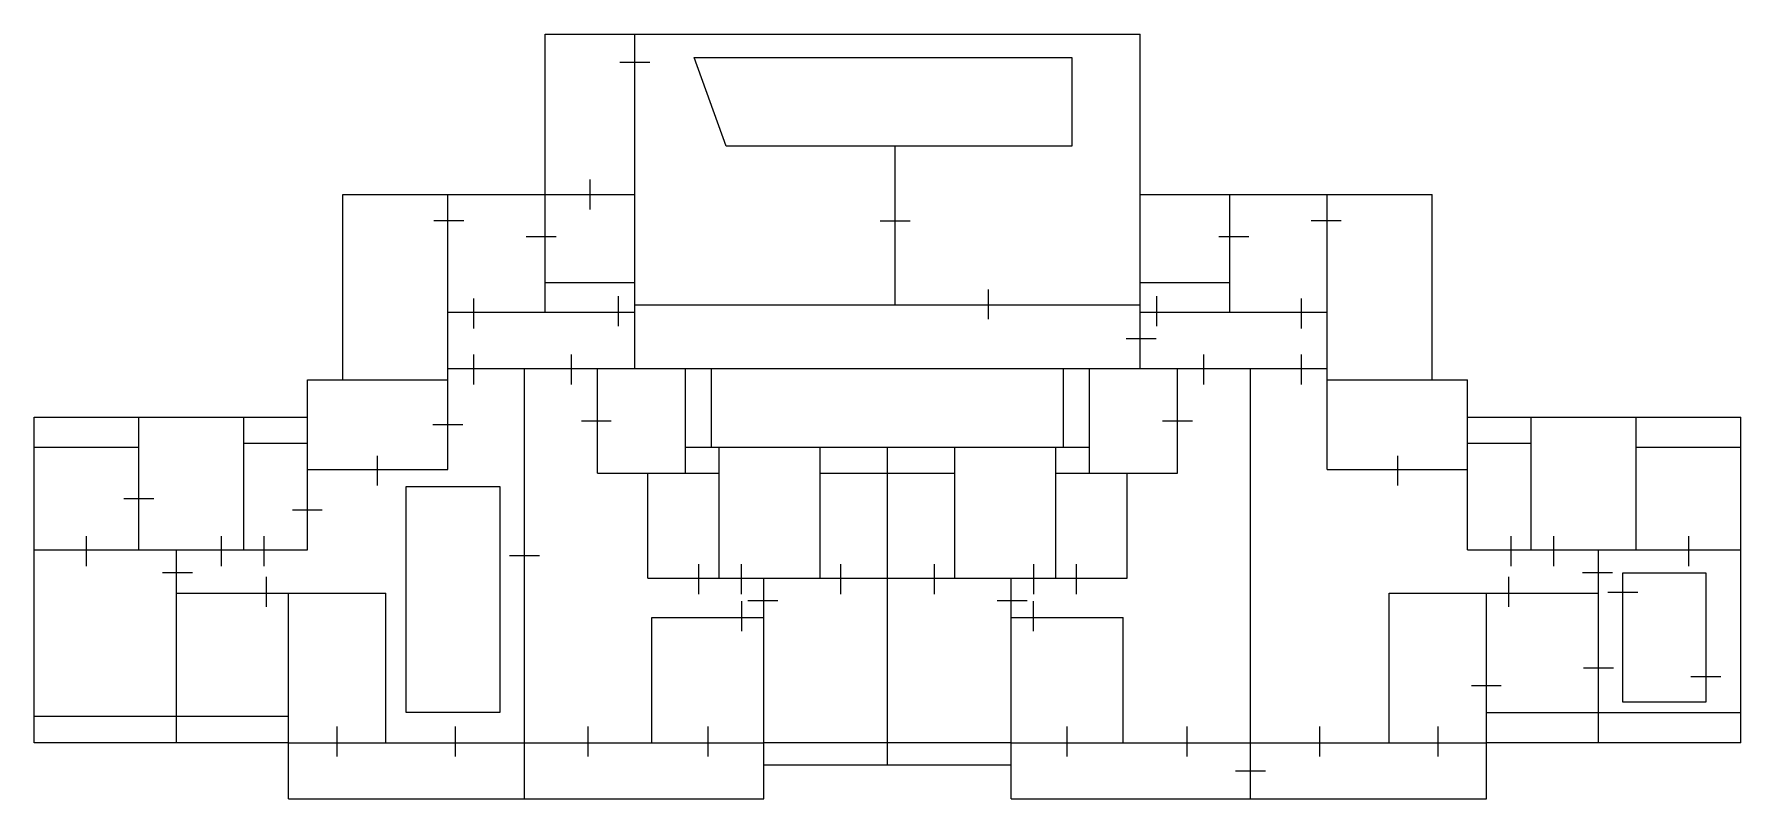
# Model space of a CAD drawing. Header units: millimetres. Extents: x 11825 to 121394, y 2662 to 23940.
# Drawn here: x 75794 to 121394, y 2662 to 23095 of the extents above; entities that cross this region are included whole.
import ezdxf

# ---------------------------------------------------------------- set-up
doc = ezdxf.new("R2010")
doc.units = ezdxf.units.MM
doc.header["$LTSCALE"] = 0.5
doc.layers.add('DOOR', color=7, linetype='Continuous')
doc.layers.add('WALL', color=7, linetype='Continuous')

msp = doc.modelspace()

# ---------------------------------------------------------------- linework, layer by layer
at = {"layer": 'DOOR'}
for p, q in [((91444, 22350), (92244, 22350)), ((90644, 19212), (90644, 18412)), ((86474, 18112), (87274, 18112)), ((98396, 18110), (99196, 18110)), ((109914, 18112), (110714, 18112)), ((88944, 17687), (89744, 17687)), ((107444, 17687), (108244, 17687)), ((87544, 15232), (87544, 16032)), ((91394, 16092), (91394, 15292)), ((101291, 15476), (101291, 16276)), ((105794, 15292), (105794, 16092)), ((109644, 16032), (109644, 15232)), ((104974, 14962), (105774, 14962)), ((87544, 13732), (87544, 14532)), ((90144, 14532), (90144, 13732)), ((107044, 13732), (107044, 14532)), ((109644, 14532), (109644, 13732)), ((86444, 12662), (87244, 12662)), ((90414, 12762), (91214, 12762)), ((105944, 12762), (106744, 12762)), ((84969, 11032), (84969, 11832)), ((112219, 11832), (112219, 11032)), ((78194, 10687), (78994, 10687)), ((82694, 10387), (83494, 10387)), ((77194, 8882), (77194, 9682)), ((80794, 9682), (80794, 8882)), ((81944, 8882), (81944, 9682)), ((115244, 9682), (115244, 8882)), ((116394, 8882), (116394, 9682)), ((119994, 9682), (119994, 8882)), ((88494, 9162), (89294, 9162)), ((79224, 8712), (80024, 8712)), ((93544, 8932), (93544, 8132)), ((94694, 8132), (94694, 8932)), ((97344, 8132), (97344, 8932)), ((99844, 8932), (99844, 8132)), ((102494, 8932), (102494, 8132)), ((103644, 8132), (103644, 8932)), ((117164, 8712), (117964, 8712)), ((81994, 8592), (81994, 7792)), ((115194, 7792), (115194, 8592)), ((94694, 7942), (94694, 7142)), ((94864, 7962), (95664, 7962)), ((101524, 7962), (102324, 7962)), ((102494, 7142), (102494, 7942)), ((117844, 8189), (118644, 8189)), ((117194, 6163), (117994, 6163)), ((120055, 5933), (120855, 5933)), ((114194, 5689), (114994, 5689)), ((83894, 3792), (83894, 4592)), ((87044, 4592), (87044, 3792)), ((90594, 3792), (90594, 4592)), ((93794, 4592), (93794, 3792)), ((103394, 3792), (103394, 4592)), ((106594, 4592), (106594, 3792)), ((110144, 3792), (110144, 4592)), ((113294, 4592), (113294, 3792)), ((107894, 3412), (108694, 3412))]:
    msp.add_line(p, q, dxfattribs=at)
at = {"layer": 'WALL'}
for p, q in [((89444, 18812), (89444, 23095)), ((89444, 23095), (91844, 23095)), ((91844, 23095), (105344, 23095)), ((91844, 18812), (91844, 23095)), ((105344, 18812), (105344, 23095)), ((93428, 22471), (103523, 22471)), ((94281, 20101), (93428, 22471)), ((103523, 22471), (103523, 20101)), ((98796, 20101), (94281, 20101)), ((103523, 20101), (98796, 20101)), ((98796, 15862), (98796, 20101)), ((84044, 13862), (84044, 18812)), ((84044, 18812), (86844, 18812)), ((86844, 18812), (89444, 18812)), ((86844, 15662), (86844, 18812)), ((89444, 18812), (91844, 18812)), ((89444, 16462), (89444, 18812)), ((91844, 16462), (91844, 18812)), ((105344, 18812), (107744, 18812)), ((105344, 16462), (105344, 18812)), ((107744, 16462), (107744, 18812)), ((107744, 18812), (110344, 18812)), ((110344, 15662), (110344, 18812)), ((110344, 18812), (113144, 18812)), ((113144, 13862), (113144, 18812)), ((89444, 16462), (91844, 16462)), ((89444, 15662), (89444, 16462)), ((91844, 15862), (91844, 16462)), ((105344, 16462), (107744, 16462)), ((105344, 15862), (105344, 16462)), ((107744, 15662), (107744, 16462)), ((86844, 15662), (89444, 15662)), ((86844, 14162), (86844, 15662)), ((89444, 15662), (91844, 15662)), ((91844, 15662), (91844, 15862)), ((91844, 15862), (98796, 15862)), ((91844, 14162), (91844, 15662)), ((98796, 15862), (105344, 15862)), ((105344, 15662), (105344, 15862)), ((105344, 15662), (107744, 15662)), ((105344, 14162), (105344, 15662)), ((107744, 15662), (110344, 15662)), ((110344, 14162), (110344, 15662)), ((86844, 14162), (88894, 14162)), ((86844, 13862), (86844, 14162)), ((88894, 14162), (90844, 14162)), ((88894, 4162), (88894, 14162)), ((90844, 11362), (90844, 14162)), ((90844, 14162), (91844, 14162)), ((91844, 14162), (93194, 14162)), ((93194, 12062), (93194, 14162)), ((93194, 14162), (103994, 14162)), ((93894, 12062), (93894, 14162)), ((103294, 12062), (103294, 14162)), ((103994, 12062), (103994, 14162)), ((103994, 14162), (105344, 14162)), ((105344, 14162), (106344, 14162)), ((106344, 11362), (106344, 14162)), ((106344, 14162), (108294, 14162)), ((108294, 14162), (110344, 14162)), ((108294, 4162), (108294, 14162)), ((110344, 13862), (110344, 14162)), ((83094, 13862), (84044, 13862)), ((83094, 12162), (83094, 13862)), ((84044, 13862), (86844, 13862)), ((86844, 11462), (86844, 13862)), ((110344, 11462), (110344, 13862)), ((110344, 13862), (113144, 13862)), ((113144, 13862), (114094, 13862)), ((114094, 12162), (114094, 13862)), ((75794, 12862), (78594, 12862)), ((75794, 12062), (75794, 12862)), ((78594, 12062), (78594, 12862)), ((78594, 12862), (81394, 12862)), ((81394, 12162), (81394, 12862)), ((81394, 12862), (83094, 12862)), ((114094, 12862), (115794, 12862)), ((115794, 12162), (115794, 12862)), ((115794, 12862), (118594, 12862)), ((118594, 12062), (118594, 12862)), ((118594, 12862), (121394, 12862)), ((121394, 12062), (121394, 12862)), ((75794, 12062), (78594, 12062)), ((75794, 9312), (75794, 12062)), ((78594, 9312), (78594, 12062)), ((81394, 12162), (83094, 12162)), ((81394, 9312), (81394, 12162)), ((83094, 11462), (83094, 12162)), ((93194, 11362), (93194, 12062)), ((93194, 12062), (94094, 12062)), ((94094, 11362), (94094, 12062)), ((94094, 12062), (96794, 12062)), ((96794, 11362), (96794, 12062)), ((96794, 12062), (98594, 12062)), ((98594, 12062), (100394, 12062)), ((98594, 11362), (98594, 12062)), ((100394, 11362), (100394, 12062)), ((100394, 12062), (103094, 12062)), ((103094, 11362), (103094, 12062)), ((103094, 12062), (103994, 12062)), ((103994, 11362), (103994, 12062)), ((114094, 12162), (115794, 12162)), ((114094, 11462), (114094, 12162)), ((115794, 9312), (115794, 12162)), ((118594, 12062), (121394, 12062)), ((118594, 9312), (118594, 12062)), ((121394, 9312), (121394, 12062)), ((83094, 11462), (86844, 11462)), ((83094, 9312), (83094, 11462)), ((110344, 11462), (114094, 11462)), ((114094, 9312), (114094, 11462)), ((85734, 11006), (88233, 11006)), ((85734, 4974), (85734, 11006)), ((88233, 11006), (88233, 4974)), ((90844, 11362), (92194, 11362)), ((92194, 8562), (92194, 11362)), ((92194, 11362), (93194, 11362)), ((93194, 11362), (94094, 11362)), ((94094, 8562), (94094, 11362)), ((96794, 11362), (98594, 11362)), ((96794, 8562), (96794, 11362)), ((98594, 11362), (100394, 11362)), ((98594, 8562), (98594, 11362)), ((100394, 8562), (100394, 11362)), ((103094, 11362), (103994, 11362)), ((103094, 8562), (103094, 11362)), ((103994, 11362), (104994, 11362)), ((104994, 8562), (104994, 11362)), ((104994, 11362), (106344, 11362)), ((75794, 9312), (78594, 9312)), ((75794, 4862), (75794, 9312)), ((78594, 9312), (79594, 9312)), ((79594, 8162), (79594, 9312)), ((79594, 9312), (81394, 9312)), ((81394, 9312), (83094, 9312)), ((114094, 9312), (115794, 9312)), ((115794, 9312), (117594, 9312)), ((117594, 8162), (117594, 9312)), ((117594, 9312), (118594, 9312)), ((118594, 9312), (121394, 9312)), ((121394, 4962), (121394, 9312)), ((118244, 8697), (120455, 8697)), ((118244, 5243), (118244, 8697)), ((120455, 8697), (120455, 5243)), ((92194, 8562), (94094, 8562)), ((94094, 8562), (95294, 8562)), ((95294, 7512), (95294, 8562)), ((95294, 8562), (96794, 8562)), ((96794, 8562), (98594, 8562)), ((98594, 8562), (100394, 8562)), ((98594, 4162), (98594, 8562)), ((100394, 8562), (101894, 8562)), ((101894, 7512), (101894, 8562)), ((101894, 8562), (103094, 8562)), ((103094, 8562), (104994, 8562)), ((79594, 8162), (82594, 8162)), ((79594, 4862), (79594, 8162)), ((82594, 4862), (82594, 8162)), ((82594, 8162), (85194, 8162)), ((85194, 4162), (85194, 8162)), ((111994, 4162), (111994, 8162)), ((111994, 8162), (114594, 8162)), ((114594, 4962), (114594, 8162)), ((114594, 8162), (117594, 8162)), ((117594, 4962), (117594, 8162)), ((92294, 7512), (95294, 7512)), ((92294, 4162), (92294, 7512)), ((95294, 4162), (95294, 7512)), ((101894, 4162), (101894, 7512)), ((101894, 7512), (104894, 7512)), ((104894, 4162), (104894, 7512)), ((120455, 5243), (118244, 5243)), ((79594, 4862), (75794, 4862)), ((75794, 4162), (75794, 4862)), ((82594, 4862), (79594, 4862)), ((79594, 4162), (79594, 4862)), ((82594, 4162), (82594, 4862)), ((88233, 4974), (85734, 4974)), ((117594, 4962), (114594, 4962)), ((114594, 4162), (114594, 4962)), ((121394, 4962), (117594, 4962)), ((117594, 4162), (117594, 4962)), ((121394, 4162), (121394, 4962)), ((79594, 4162), (75794, 4162)), ((82594, 4162), (79594, 4162)), ((82594, 2662), (82594, 4162)), ((82594, 4162), (85194, 4162)), ((85194, 4162), (88894, 4162)), ((88894, 2662), (88894, 4162)), ((88894, 4162), (92294, 4162)), ((92294, 4162), (95294, 4162)), ((95294, 3562), (95294, 4162)), ((98594, 4162), (95294, 4162)), ((101894, 4162), (98594, 4162)), ((98594, 3562), (98594, 4162)), ((101894, 3562), (101894, 4162)), ((101894, 4162), (104894, 4162)), ((104894, 4162), (108294, 4162)), ((108294, 2662), (108294, 4162)), ((108294, 4162), (111994, 4162)), ((111994, 4162), (114594, 4162)), ((114594, 2662), (114594, 4162)), ((117594, 4162), (114594, 4162)), ((121394, 4162), (117594, 4162)), ((95294, 2662), (95294, 3562)), ((98594, 3562), (95294, 3562)), ((101894, 3562), (98594, 3562)), ((101894, 2662), (101894, 3562)), ((82594, 2662), (88894, 2662)), ((88894, 2662), (95294, 2662)), ((101894, 2662), (108294, 2662)), ((108294, 2662), (114594, 2662))]:
    msp.add_line(p, q, dxfattribs=at)

doc.saveas('drawing.dxf')
